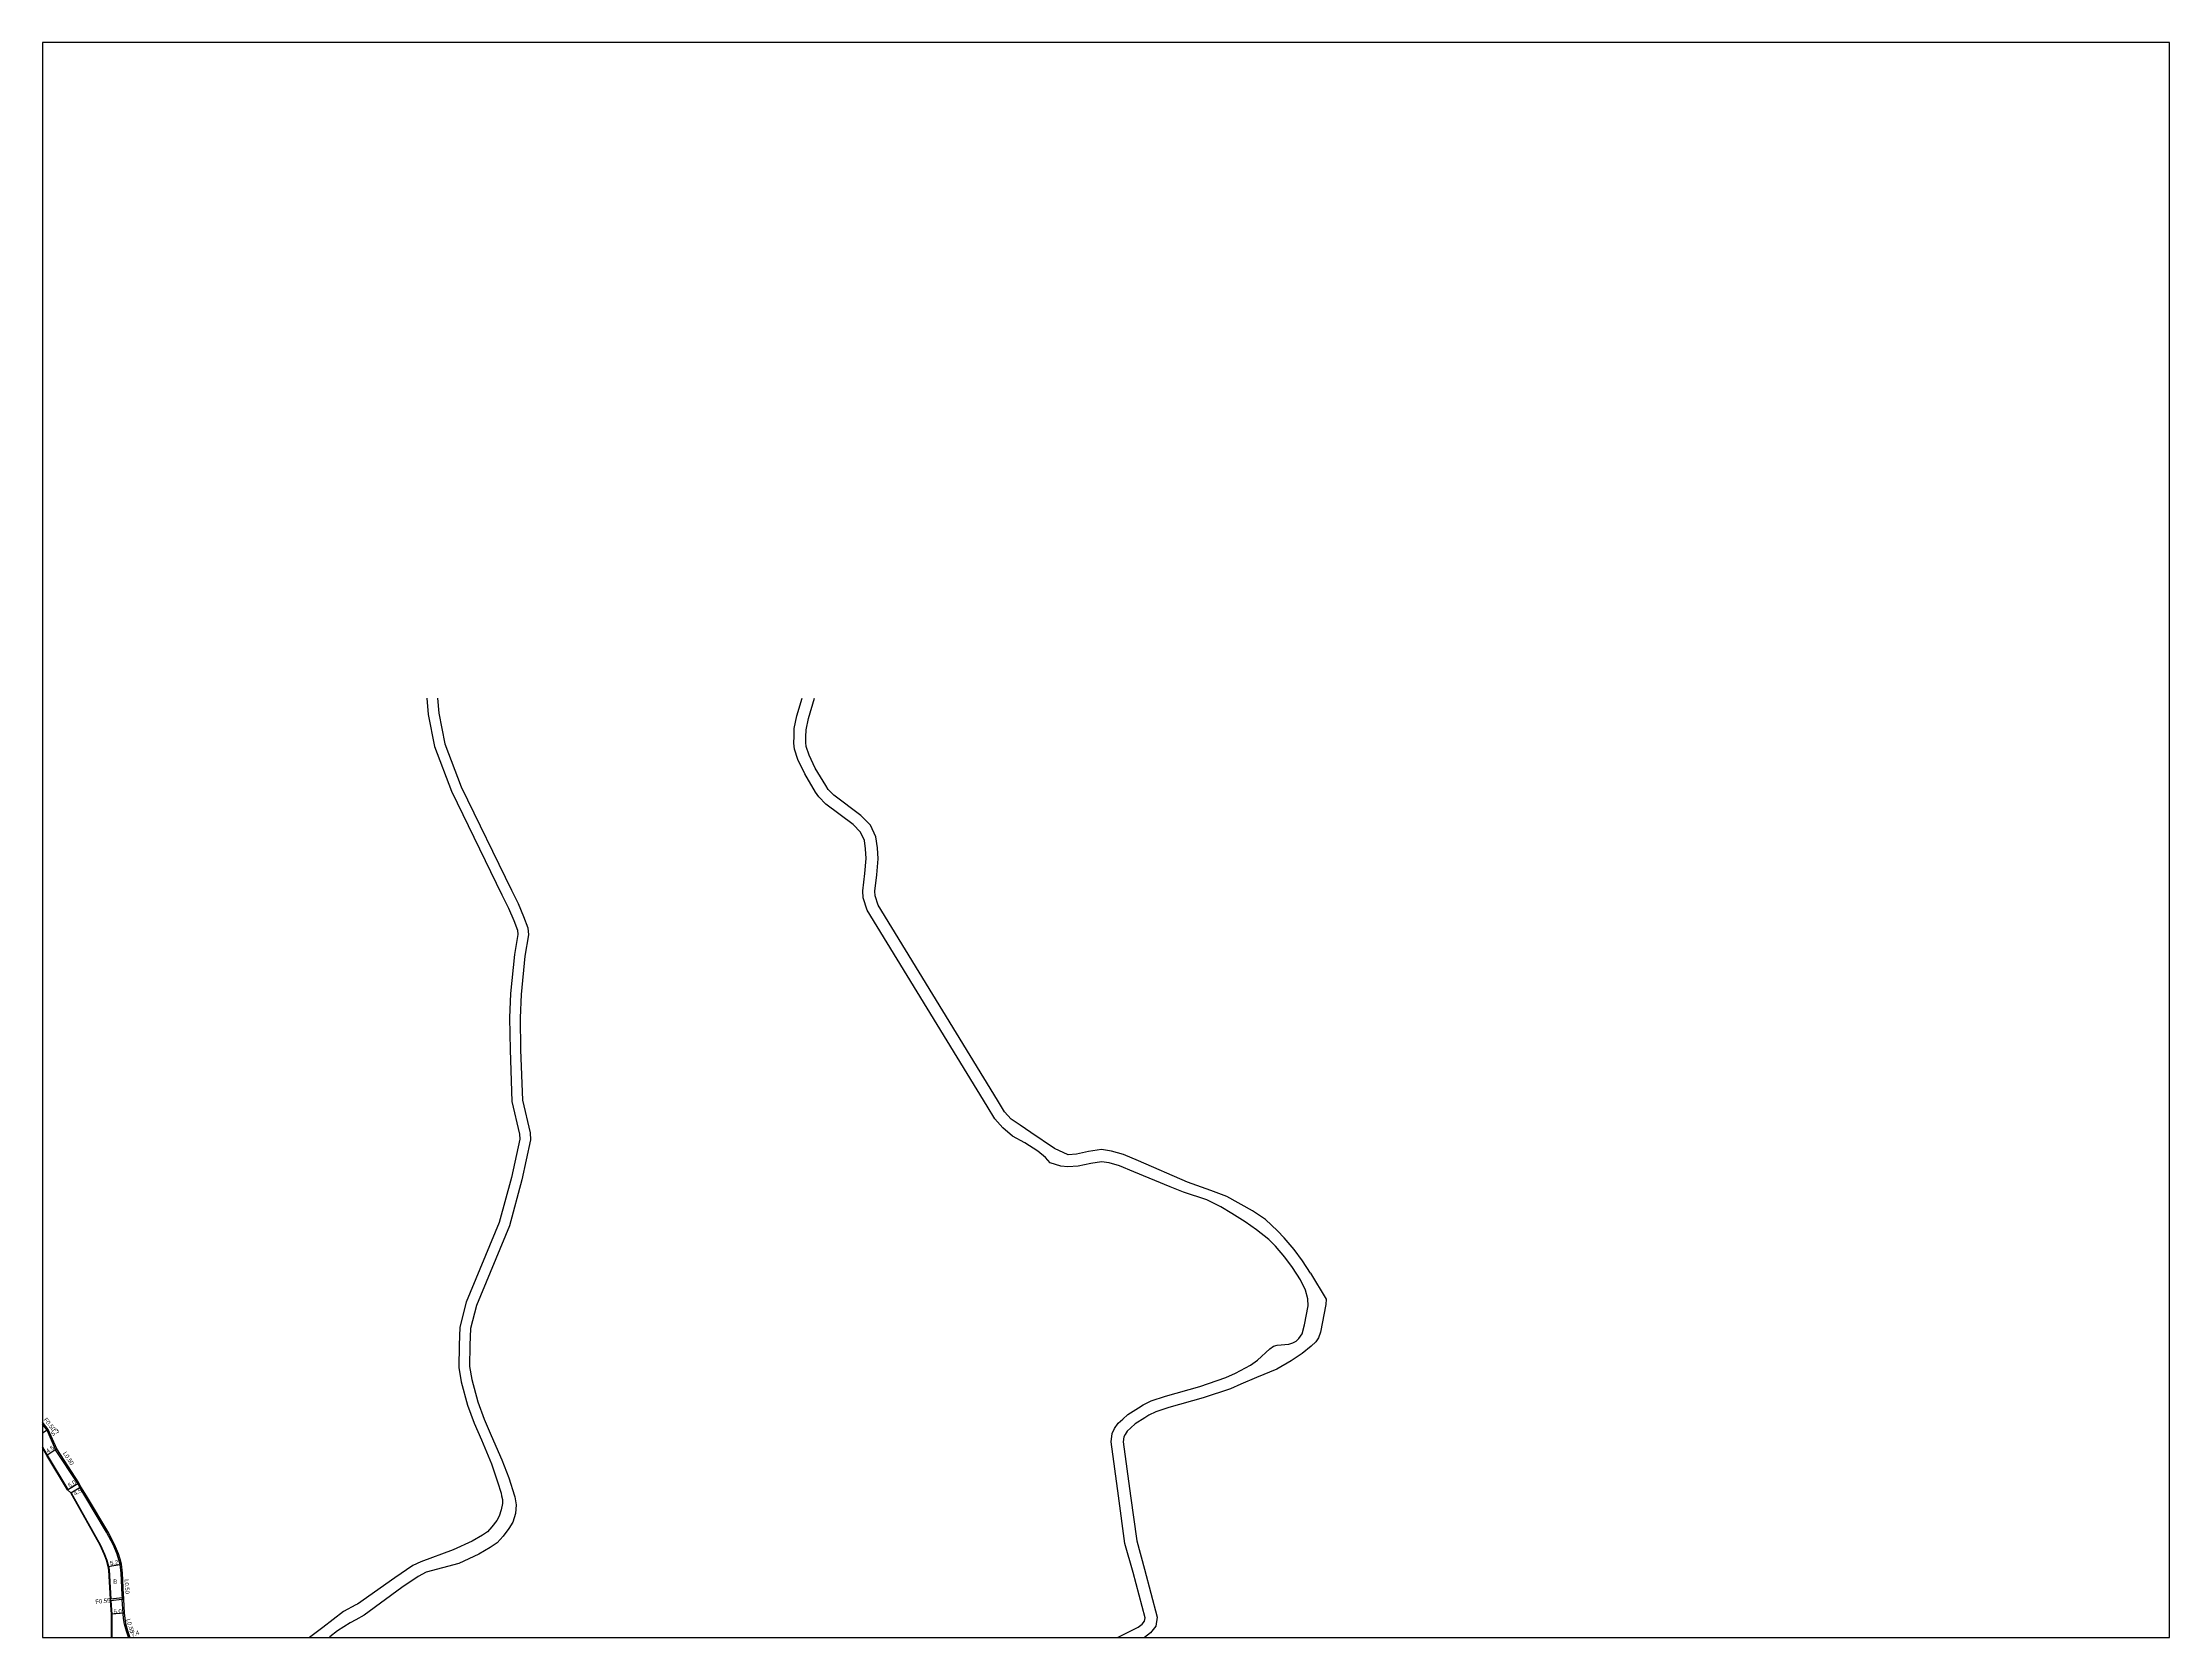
# Model space of a CAD drawing. Header units: metres. Extents: x -24000 to -21600, y -84000 to -81000.
# Drawn here: x -24000 to -23200, y -81600 to -81000 of the extents above; entities that cross this region are included whole.
import ezdxf

# ---------------------------------------------------------------- set-up
doc = ezdxf.new("R2010")
doc.units = ezdxf.units.M
doc.header["$LTSCALE"] = 2.5
for name, color, linetype in [('側溝・桝', 7, 'Continuous'), ('図郭', 7, 'Continuous'), ('幅員', 7, 'Continuous'), ('歩道・分離帯・安全施設', 7, 'Continuous'), ('舗装', 7, 'Continuous'), ('道路', 7, 'Continuous')]:
    doc.layers.add(name, color=color, linetype=linetype)
doc.styles.get("Standard").update_dxf_attribs({"font": ''})
doc.styles.get('Standard').set_extended_font_data('@MS PGothic')

msp = doc.modelspace()

# ---------------------------------------------------------------- linework, layer by layer
at = {"layer": '側溝・桝'}
for points in [[(-23995.1, -81529.36), (-23995.13, -81529.33), (-23998.27, -81522.01), (-24000, -81519.8)], [(-23995.1, -81529.36), (-23994.68, -81529.09)], [(-23984.1, -81546.68), (-23985.97, -81543.53), (-23986.76, -81542.08), (-23995.1, -81529.36)], [(-23969.95, -81585.68), (-23969.95, -81585.65), (-23969.98, -81585.1), (-23970.04, -81583.99), (-23970.41, -81575.8), (-23970.77, -81572.57), (-23971.27, -81570.74), (-23971.94, -81568.68), (-23973.37, -81565.24), (-23975.92, -81560.43), (-23984.1, -81546.68)], [(-23969.98, -81585.13), (-23974.44, -81585.64)], [(-23970, -81585.68), (-23974.4, -81586.19)], [(-23967.58, -81600), (-23967.62, -81599.9), (-23968.4, -81597.66), (-23969.19, -81595.04), (-23969.52, -81592.83), (-23969.71, -81590.96), (-23970, -81585.68), (-23969.45, -81585.65)]]:
    msp.add_lwpolyline(points, dxfattribs=at)
at = {"layer": '図郭'}
msp.add_lwpolyline([(-24000, -81600), (-23200, -81600), (-23200, -81000), (-24000, -81000)], close=True, dxfattribs=at)
at = {"layer": '幅員'}
for points in [[(-23997.84, -81521.74), (-24000, -81523.14)], [(-23994.68, -81529.09), (-23998.42, -81531.5)], [(-23990.58, -81544.44), (-23986.33, -81541.82)], [(-23989.4, -81545.59), (-23985.54, -81543.29)], [(-23975.37, -81573.24), (-23970.28, -81572.47)], [(-23969.16, -81590.92), (-23974.1, -81591.23)], [(-23967.91, -81600), (-23967.11, -81599.7)]]:
    msp.add_lwpolyline(points, dxfattribs=at)
at = {"layer": '歩道・分離帯・安全施設'}
for points in [[(-24000, -81528.39), (-23998.3, -81531.42), (-23990.46, -81544.35), (-23990.45, -81544.36)], [(-23989.27, -81545.52), (-23988.62, -81546.68)], [(-23988.62, -81546.68), (-23978.17, -81565.23), (-23976.67, -81568.65), (-23975.8, -81570.9), (-23975.22, -81573.21), (-23974.94, -81574.61), (-23974.29, -81585.62)], [(-23974.25, -81586.17), (-23973.95, -81591.22), (-23973.89, -81600)]]:
    msp.add_lwpolyline(points, dxfattribs=at)
at = {"layer": '道路'}
for points in [[(-23855.4, -81246.68), (-23854.91, -81252.83), (-23852.56, -81264.88), (-23846.2, -81281.59), (-23827.25, -81320.68), (-23824.77, -81325.65), (-23822.76, -81330.25), (-23821.36, -81333.94), (-23821.21, -81335.5), (-23822.5, -81343.11), (-23824, -81357.79), (-23824.41, -81366.89), (-23824.17, -81378.99), (-23823.45, -81398.39), (-23820.61, -81410.68), (-23820.49, -81412.54), (-23823.65, -81426.94), (-23828.19, -81443.91), (-23840.62, -81473.86), (-23843.03, -81483.25), (-23843.27, -81489.98), (-23843.42, -81498.38), (-23842.5, -81503.85), (-23840.11, -81512.56), (-23837.61, -81519.35), (-23834.88, -81525.71), (-23831.11, -81534.62), (-23828.89, -81541.5), (-23827.51, -81545.7), (-23827.32, -81546.68)], [(-23851.39, -81246.68), (-23850.94, -81252.28), (-23848.7, -81263.78), (-23842.53, -81280.01), (-23823.66, -81318.91), (-23821.15, -81323.95), (-23819.05, -81328.74), (-23817.44, -81333.02), (-23817.18, -81335.64), (-23818.54, -81343.65), (-23820.01, -81358.08), (-23820.41, -81366.94), (-23820.17, -81378.88), (-23819.47, -81397.86), (-23816.63, -81410.1), (-23816.47, -81412.85), (-23819.77, -81427.89), (-23824.39, -81445.2), (-23836.82, -81475.13), (-23839.04, -81483.82), (-23839.27, -81490.07), (-23839.42, -81498.08), (-23838.59, -81502.98), (-23836.29, -81511.34), (-23833.89, -81517.86), (-23831.22, -81524.07), (-23827.24, -81533.19), (-23824.57, -81539.91)], [(-23526.83, -81465.44), (-23529.82, -81460.85), (-23532.74, -81456.89), (-23536.24, -81452.78), (-23538.8, -81450.27), (-23543.44, -81446.71), (-23547.71, -81443.58), (-23552.61, -81440.52), (-23556.75, -81438.02), (-23562.12, -81435.41), (-23570.9, -81432.47), (-23575.87, -81430.43), (-23589.55, -81424.86), (-23594.97, -81422.53), (-23598.82, -81421.47), (-23601.63, -81421.02), (-23605.75, -81421.66), (-23610.5, -81422.7), (-23614.33, -81422.9), (-23617.04, -81422.68), (-23620.98, -81421.5), (-23622.72, -81419.47), (-23625.59, -81417.01), (-23630.52, -81413.92), (-23635.19, -81411.37), (-23638.83, -81408.27), (-23641.78, -81404.94), (-23644.74, -81400.14), (-23689.86, -81326.36), (-23691.34, -81321.75), (-23691.45, -81319.09), (-23690.69, -81312.65), (-23690.24, -81306.97), (-23690.4, -81303.37), (-23690.87, -81300.13), (-23692.38, -81297.01), (-23695.15, -81294.14), (-23705.44, -81286.54), (-23707.99, -81283.77), (-23709.21, -81281.96), (-23713.31, -81275.1), (-23715.85, -81269.77), (-23717.2, -81265.86), (-23717.44, -81263.53), (-23717.35, -81260.98), (-23717.24, -81258.1), (-23716.33, -81253.26), (-23714.32, -81246.68)], [(-23523.06, -81462.99), (-23526.12, -81458.29), (-23529.21, -81454.09), (-23532.95, -81449.71), (-23535.45, -81446.99), (-23540.03, -81442.77), (-23544.87, -81439.48), (-23554.6, -81434.06), (-23560.56, -81431.9), (-23569.4, -81428.76), (-23587.81, -81420.71), (-23593.48, -81418.27), (-23597.87, -81417.06), (-23601.63, -81416.46), (-23606.58, -81417.24), (-23611.1, -81418.23), (-23614.26, -81418.39), (-23619.4, -81416.06), (-23628.29, -81410.01), (-23632.26, -81407.32), (-23635.67, -81405.05), (-23638.16, -81402.25), (-23640.85, -81397.88), (-23685.74, -81324.48), (-23686.87, -81320.95), (-23686.94, -81319.26), (-23686.21, -81313.09), (-23685.73, -81307.05), (-23685.91, -81302.95), (-23686.51, -81298.79), (-23688.64, -81294.4), (-23692.17, -81290.74), (-23702.42, -81283.17), (-23704.45, -81280.98), (-23705.41, -81279.55), (-23709.33, -81272.98), (-23711.67, -81268.07), (-23712.78, -81264.88), (-23712.93, -81263.38), (-23712.85, -81261.14), (-23712.76, -81258.6), (-23711.95, -81254.34), (-23709.61, -81246.68)], [(-23523.06, -81462.99), (-23517.25, -81472.73), (-23517.33, -81474.77), (-23519.31, -81485.18)], [(-23545.67, -81497.56), (-23542.96, -81495.62), (-23538.36, -81491.41), (-23537.05, -81490.43), (-23535.66, -81490.06), (-23531.28, -81489.71), (-23529.69, -81489.2), (-23528.5, -81488.54), (-23527.46, -81487.51), (-23526.24, -81485.79), (-23525.4, -81482.4), (-23524.01, -81475.28), (-23524.08, -81472.59), (-23524.92, -81469.41), (-23526.83, -81465.44)], [(-23519.31, -81485.18), (-23520.11, -81487.33), (-23521.11, -81488.77), (-23522.83, -81490.47), (-23526.26, -81493.13), (-23530.36, -81495.96), (-23535.72, -81499.06), (-23543.33, -81502.21), (-23549.32, -81504.66), (-23553.22, -81506.41), (-23563.42, -81509.89), (-23576.35, -81513.52), (-23581.29, -81515.18), (-23583.85, -81516.42), (-23585.44, -81517.38), (-23588.97, -81519.65), (-23590.65, -81521.2), (-23592.05, -81522.43), (-23592.85, -81523.62), (-23593.29, -81524.53), (-23593.53, -81526.36), (-23590.76, -81546.68)], [(-23595.3, -81546.68), (-23598.07, -81526.37), (-23597.66, -81523.23), (-23596.77, -81521.38), (-23595.46, -81519.43), (-23593.65, -81517.85), (-23591.74, -81516.07), (-23587.83, -81513.57), (-23586, -81512.45), (-23582.99, -81511.01), (-23577.68, -81509.21), (-23564.75, -81505.59), (-23554.88, -81502.22), (-23551.31, -81500.62), (-23545.67, -81497.56)], [(-23983.52, -81546.68), (-23985.54, -81543.29), (-23986.33, -81541.82), (-23994.68, -81529.09), (-23997.84, -81521.74), (-24000, -81518.98)], [(-23988.79, -81546.68), (-23989.4, -81545.59), (-23990.58, -81544.44), (-23998.42, -81531.5), (-24000, -81528.69)], [(-23824.57, -81539.91), (-23822.44, -81546.68)], [(-23974.04, -81600), (-23974.1, -81591.23), (-23974.4, -81586.19), (-23974.44, -81585.64), (-23975.09, -81574.63), (-23975.37, -81573.24), (-23975.95, -81570.95), (-23976.81, -81568.7), (-23978.3, -81565.3), (-23988.79, -81546.68)], [(-23966.98, -81600), (-23967.11, -81599.7), (-23967.88, -81597.49), (-23968.65, -81594.92), (-23968.97, -81592.76), (-23969.16, -81590.92), (-23969.45, -81585.62), (-23969.48, -81585.07), (-23969.54, -81583.97), (-23969.91, -81575.76), (-23970.28, -81572.47), (-23970.79, -81570.6), (-23971.47, -81568.51), (-23972.92, -81565.03), (-23975.49, -81560.19), (-23983.52, -81546.68)], [(-23827.32, -81546.68), (-23827.04, -81548.11), (-23827.01, -81549.61), (-23827.44, -81552.04), (-23828.19, -81554.34), (-23829.16, -81555.99), (-23830.97, -81558.36), (-23832.65, -81560.21), (-23834.56, -81561.56), (-23838.42, -81563.79), (-23845.56, -81567.06), (-23857.67, -81571.57), (-23860.7, -81572.98), (-23867.48, -81577.51)], [(-23822.44, -81546.68), (-23822.3, -81547.13), (-23821.83, -81550.07), (-23822.09, -81553.38), (-23823.15, -81556.61), (-23824.58, -81559.06), (-23826.74, -81561.88), (-23828.98, -81564.36), (-23831.6, -81566.2), (-23835.89, -81568.68), (-23843.45, -81572.14), (-23855.65, -81575.49), (-23858.7, -81577.1), (-23864.91, -81581.14)], [(-23595.65, -81600), (-23587.94, -81596.17), (-23586.43, -81595.02), (-23585.52, -81593.86), (-23585.3, -81592.58), (-23589.81, -81575.54), (-23592.86, -81564.6), (-23595.3, -81546.68)], [(-23590.76, -81546.68), (-23588.44, -81563.69), (-23585.47, -81574.36), (-23580.7, -81592.38), (-23581.28, -81595.75), (-23583.25, -81598.25), (-23585.55, -81600)], [(-23867.48, -81577.51), (-23881.52, -81587.43), (-23882.13, -81587.75)], [(-23864.91, -81581.14), (-23879.04, -81591.59), (-23882.13, -81593.31)], [(-23882.13, -81587.75), (-23886.8, -81590.23), (-23894.56, -81596.25), (-23899.53, -81600)], [(-23882.13, -81593.31), (-23884.28, -81594.52), (-23889.05, -81597.49), (-23891.88, -81599.8), (-23892.12, -81600)]]:
    msp.add_lwpolyline(points, dxfattribs=at)

# ---------------------------------------------------------------- texts
at = {"layer": '側溝・桝'}
for s, rotation, p in [('F0.50', 308.63895, (-23999.68, -81518.13)), ('L0.50', 303.28109, (-23992.4, -81530.75)), ('L0.50', 272.56411, (-23969.13, -81578.12)), ('F0.55', 6.54486, (-23980.04, -81587.38)), ('L0.55', 286.67245, (-23968.55, -81593.24))]:
    msp.add_text(s, height=1.6, rotation=rotation, dxfattribs=at).set_placement(p)
at = {"layer": '幅員'}
for s, rotation, p in [('4.5', 32.77553, (-23998.06, -81530.74)), ('5.3', 33.00479, (-23996.11, -81524.28)), ('5.0', 31.67184, (-23989.79, -81543.66)), ('4.5', 30.8428, (-23987.72, -81546.71)), ('5.2', 8.5942, (-23974.46, -81572.89)), ('5.0', 3.61051, (-23973.23, -81591.03)), ('7.4', 20.87128, (-23966.31, -81599.85))]:
    msp.add_text(s, height=1.6, rotation=rotation, dxfattribs=at).set_placement(p)
at = {"layer": '舗装'}
msp.add_text('B', height=1.6, dxfattribs=at).set_placement((-23973.4, -81579.77))

doc.saveas('drawing.dxf')
